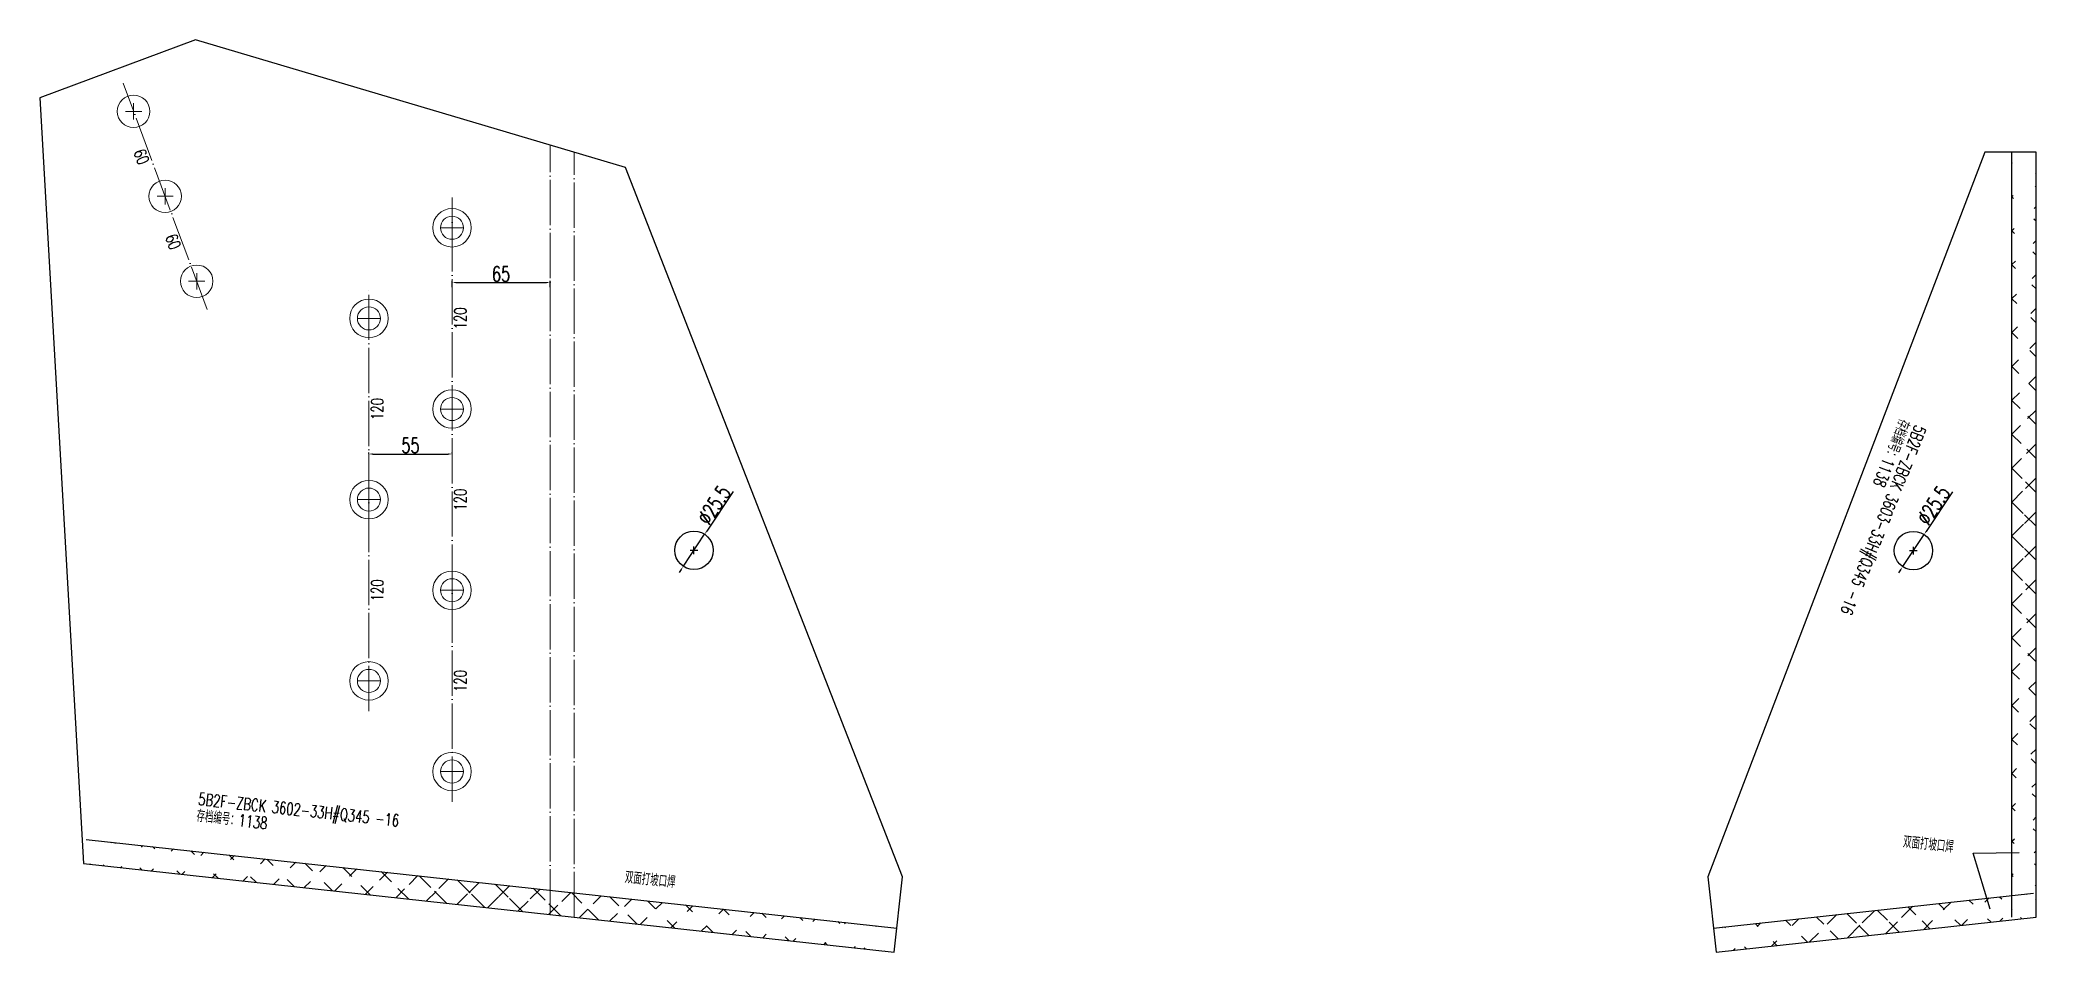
# Model space of a CAD drawing. Header units: millimetres. Extents: x -164 to 144402, y -33030 to 11430.
# Drawn here: x 20662 to 21984, y -29877 to -29273 of the extents above; entities that cross this region are included whole.
import ezdxf
from ezdxf.enums import TextEntityAlignment as Align

# ---------------------------------------------------------------- set-up
doc = ezdxf.new("R2010")
doc.units = ezdxf.units.MM
doc.header["$LTSCALE"] = 20
doc.header["$PDMODE"] = 1
doc.linetypes.add('DASHDOT2X', pattern=[1.75, 1.5, -0.125, 0, -0.125])
for name, color, linetype, lineweight in [('1', 7, 'Continuous', 25), ('11', 3, 'Continuous', 13), ('12', 7, 'Continuous', 13), ('5', 1, 'Continuous', 13), ('7', 2, 'DASHDOT2X', 13)]:
    doc.layers.add(name, color=color, linetype=linetype, lineweight=lineweight)
doc.styles.get("Standard").update_dxf_attribs({"font": 'simplex', "width": 0.7, "bigfont": 'gbhzfs.shx'})
doc.dimstyles.get("Standard").update_dxf_attribs({"dimtxt": 2.1, "dimasz": 1, "dimexe": 1.05, "dimexo": 0, "dimgap": 0.525, "dimtad": 1, "dimzin": 0, "dimdsep": 46, "dimtxsty": 'standard', "dimblk": 'OBLIQUE', "dimblk1": 'OBLIQUE', "dimblk2": 'OBLIQUE', "dimcen": 0.09, "dimadec": 0, "dimazin": 0, "dimtfac": 1, "dimtdec": 1, "dimtix": 1, "dimtmove": 0, "dimatfit": 3, "dimfxl": 0, "dimtolj": 1, "dimtzin": 0, "dimarcsym": 0})

msp = doc.modelspace()

# ---------------------------------------------------------------- texts
at = {"layer": '11', "width": 0.7}
for s, rotation, p in [('60', 290.39913, (20733.173, -29348.667)), ('60', 290.39913, (20754.087, -29404.905)), ('120', 90, (20936.5, -29457.085)), ('120', 90, (20881.5, -29517.085)), ('120', 90, (20936.5, -29577.085)), ('120', 90, (20881.5, -29637.085)), ('120', 90, (20936.5, -29697.085))]:
    msp.add_text(s, height=8, rotation=rotation, dxfattribs=at).set_placement(p, align=Align.TOP_CENTER)
at = {"layer": '12', "width": 0.7}
for s, rotation, p in [('5B2F-ZBCK 3603-33H#Q345 -16 ', 248.184092, (21901.706, -29526.168)), ('存档编号：1138 ', 248.184092, (21891.308, -29522.006)), ('存档编号：1138 ', 353.760007, (20765.176, -29792.592)), ('5B2F-ZBCK 3602-33H#Q345 -16 ', 353.760007, (20766.394, -29781.458)), ('双面打坡口焊', 353.760007, (21895.33, -29809.744)), ('双面打坡口焊', 353.760007, (21048.876, -29833.173))]:
    msp.add_text(s, height=8, rotation=rotation, dxfattribs=at).set_placement(p, align=Align.BOTTOM_LEFT)

# ---------------------------------------------------------------- blocks, each defined once
blk = doc.blocks.new('M24')
for p, q in [((-0.6, 0), (0.6, 0)), ((0, -0.6), (0, 0.6))]:
    blk.add_line(p, q)
for radius in [1, 0.6]:
    blk.add_circle((0, 0), radius)
blk = doc.blocks.new('M20')
for p, q in [((-0.5, 0), (0.5, 0)), ((0, -0.5), (0, 0.5))]:
    blk.add_line(p, q)
blk.add_circle((0, 0), 1)
blk = doc.blocks.new('*D14')
at = {"layer": '1', "color": 0, "lineweight": -2}
for p, q in [((20935, -29436.4), (20935, -29432.2)), ((20937.5, -29433.3), (20997.5, -29433.3)), ((21000, -29436.4), (21000, -29432.2))]:
    blk.add_line(p, q, dxfattribs=at)
at = {"layer": '1', "color": 0}
for points in [[(20937.5, -29432.9), (20937.5, -29433.7), (20935, -29433.3)], [(20997.5, -29432.9), (20997.5, -29433.7), (21000, -29433.3)]]:
    blk.add_solid(points, dxfattribs=at)
at = {"layer": 'Defpoints', "color": 0}
for p in [(20935, -29437.1), (21000, -29433.3), (21000, -29437.1)]:
    blk.add_point(p, dxfattribs=at)
at = {"layer": '1', "color": 0, "insert": (20967.5, -29427.7), "char_height": 10, "attachment_point": 5}
blk.add_mtext('65', dxfattribs=at)
blk = doc.blocks.new('*D15')
at = {"layer": '1', "color": 0, "lineweight": -2}
for p, q in [((20880, -29546.6), (20880, -29545.8)), ((20882.5, -29546.9), (20932.5, -29546.9)), ((20935, -29546.6), (20935, -29545.8))]:
    blk.add_line(p, q, dxfattribs=at)
at = {"layer": '1', "color": 0}
for points in [[(20882.5, -29546.4), (20882.5, -29547.3), (20880, -29546.9)], [(20932.5, -29546.4), (20932.5, -29547.3), (20935, -29546.9)]]:
    blk.add_solid(points, dxfattribs=at)
at = {"layer": 'Defpoints', "color": 0}
for p in [(20880, -29547.3), (20935, -29546.9), (20935, -29547.3)]:
    blk.add_point(p, dxfattribs=at)
at = {"layer": '1', "color": 0, "insert": (20907.5, -29541.2), "char_height": 10, "attachment_point": 5}
blk.add_mtext('55', dxfattribs=at)
blk = doc.blocks.new('*D30')
at = {"layer": '1', "color": 0, "lineweight": -2}
for p, q in [((21121.2, -29571.8), (21103.7, -29597.9)), ((21088.2, -29621.2), (21102.3, -29600)), ((21086.8, -29623.3), (21085.4, -29625.4))]:
    blk.add_line(p, q, dxfattribs=at)
at = {"layer": '1', "color": 0}
for points in [[(21103.4, -29597.7), (21104.1, -29598.2), (21102.3, -29600)], [(21086.4, -29623.1), (21087.1, -29623.5), (21088.2, -29621.2)]]:
    blk.add_solid(points, dxfattribs=at)
at = {"layer": 'Defpoints', "color": 0}
for p in [(21102.3, -29600), (21088.2, -29621.2)]:
    blk.add_point(p, dxfattribs=at)
at = {"layer": '1', "color": 0, "insert": (21108.5, -29580.7), "char_height": 10, "attachment_point": 5, "rotation": 56.2665}
blk.add_mtext('∅25.5', dxfattribs=at)
blk = doc.blocks.new('*D31')
at = {"layer": '1', "color": 0, "lineweight": -2}
for p, q in [((21928.7, -29572), (21911.2, -29598.1)), ((21895.7, -29621.4), (21909.8, -29600.2)), ((21894.3, -29623.5), (21892.9, -29625.6))]:
    blk.add_line(p, q, dxfattribs=at)
at = {"layer": '1', "color": 0}
for points in [[(21910.9, -29597.9), (21911.6, -29598.4), (21909.8, -29600.2)], [(21894, -29623.3), (21894.6, -29623.7), (21895.7, -29621.4)]]:
    blk.add_solid(points, dxfattribs=at)
at = {"layer": 'Defpoints', "color": 0}
for p in [(21909.8, -29600.2), (21895.7, -29621.4)]:
    blk.add_point(p, dxfattribs=at)
at = {"layer": '1', "color": 0, "insert": (21916, -29580.9), "char_height": 10, "attachment_point": 5, "rotation": 56.2665}
blk.add_mtext('∅25.5', dxfattribs=at)

# ---------------------------------------------------------------- dimensions: what is measured, and where the dimension line sits
at = {"layer": '1'}
for p1, p2, distance, picture, middle in [((20935, -29437.057), (21000, -29437.057), 3.768, '*D14', (20967.5, -29427.664)), ((20880, -29547.271), (20935, -29547.271), 0.419, '*D15', (20907.5, -29541.227))]:
    dim = msp.add_aligned_dim(p1=p1, p2=p2, distance=distance, dimstyle='standard', override={"dimtxt": 10, "dimasz": 2.5, "dimexo": 0.625, "dimgap": 0.625, "dimzin": 8, "dimcen": 2.5, "dimtdec": 2, "dimtix": 0, "dimtolj": 0, "dimtzin": 8}, dxfattribs=at)
    dim.commit()
    dim.dimension.update_dxf_attribs({"geometry": picture, "text_midpoint": middle})
for p1, p2, picture, middle in [((21088.169, -29621.215), (21102.33, -29600.008), '*D30', (21108.458, -29580.702)), ((21895.688, -29621.416), (21909.849, -29600.209), '*D31', (21915.977, -29580.903))]:
    dim = msp.add_diameter_dim_2p(p1=p1, p2=p2, dimstyle='standard', override={"dimtxt": 10, "dimasz": 2.5, "dimexo": 0.625, "dimgap": 0.625, "dimzin": 8, "dimcen": 2.5, "dimtdec": 2, "dimtix": 0, "dimtolj": 0, "dimtzin": 8}, dxfattribs=at)
    dim.commit()
    dim.dimension.update_dxf_attribs({"geometry": picture, "text_midpoint": middle})

# ---------------------------------------------------------------- hatches: boundary and pattern name
at = {"layer": '1'}
h = msp.add_hatch(dxfattribs=at)
h.set_pattern_fill('ANSI37', color=256, scale=5, style=0)
edge = h.paths.add_edge_path()
edge.add_line((21968, -29853.415), (21968, -29347.085))
edge.add_line((21984, -29853.415), (21984, -29347.085))
h = msp.add_hatch(dxfattribs=at)
h.set_pattern_fill('ANSI37', color=256, scale=5, style=0)
edge = h.paths.add_edge_path()
edge.add_line((20692.815, -29802.004), (21229.615, -29860.698))
edge.add_line((20691.076, -29817.909), (21227.876, -29876.603))
h = msp.add_hatch(dxfattribs=at)
h.set_pattern_fill('ANSI37', color=256, scale=5, style=0)
edge = h.paths.add_edge_path()
edge.add_line((21770.383, -29860.698), (21982.259, -29837.51))
edge.add_line((21772.124, -29876.603), (21984, -29853.415))

# ---------------------------------------------------------------- linework, layer by layer
for p, q in [((20765.217, -29272.737), (20662.115, -29311.078)), ((21050, -29357.085), (20765.217, -29272.737)), ((20662.115, -29311.078), (20691.076, -29817.909)), ((21233.311, -29826.899), (21050, -29357.085)), ((21950, -29347.085), (21766.689, -29826.899)), ((21984, -29347.085), (21950, -29347.085)), ((21968, -29853.415), (21968, -29347.085)), ((21984, -29853.415), (21984, -29347.085)), ((21095.249, -29613.112), (21095.249, -29608.112)), ((21902.769, -29613.312), (21902.769, -29608.312)), ((21092.749, -29610.612), (21097.749, -29610.612)), ((21900.269, -29610.812), (21905.269, -29610.812)), ((20692.815, -29802.004), (21229.615, -29860.698)), ((20691.076, -29817.909), (21227.876, -29876.603)), ((21942.333, -29811.041), (21972.716, -29810.748)), ((21953.635, -29848.147), (21942.333, -29811.041)), ((21227.876, -29876.603), (21233.311, -29826.899)), ((21766.689, -29826.899), (21772.124, -29876.603)), ((21770.383, -29860.698), (21982.259, -29837.51)), ((21772.124, -29876.603), (21984, -29853.415))]:
    msp.add_line(p, q, dxfattribs=at)
for centre in [(21095.249, -29610.612), (21902.769, -29610.812)]:
    msp.add_circle(centre, 12.75, dxfattribs=at)
at = {"layer": '7'}
for p, q in [((20772.921, -29451.246), (20717.151, -29301.28)), ((21000, -29851.687), (21000, -29342.275)), ((21016, -29853.436), (21016, -29347.014)), ((20935, -29777.085), (20935, -29377.085)), ((20880, -29717.085), (20880, -29437.085))]:
    msp.add_line(p, q, dxfattribs=at)

# ---------------------------------------------------------------- block references
at = {"layer": '5'}
for name, p, xscale, yscale, zscale in [('M20', (20724.123, -29320.026), 10.75, 10.75, 10.75), ('M20', (20745.036, -29376.263), 10.75, 10.75, 10.75), ('M24', (20935, -29397.085), 12.75, 12.75, 12.75), ('M20', (20765.949, -29432.5), 10.75, 10.75, 10.75), ('M24', (20880, -29457.085), 12.75, 12.75, 12.75), ('M24', (20935, -29517.085), 12.75, 12.75, 12.75), ('M24', (20880, -29577.085), 12.75, 12.75, 12.75), ('M24', (20935, -29637.085), 12.75, 12.75, 12.75), ('M24', (20880, -29697.085), 12.75, 12.75, 12.75), ('M24', (20935, -29757.085), 12.75, 12.75, 12.75)]:
    msp.add_blockref(name, p, dxfattribs=dict(at, xscale=xscale, yscale=yscale, zscale=zscale))

msp.set_redraw_order([(e.dxf.handle, doc.entitydb.next_handle()) for e in msp.query("TEXT MTEXT ATTDEF DIMENSION ARC_DIMENSION")])  # texts and dimensions are drawn at this point

doc.saveas('drawing.dxf')
